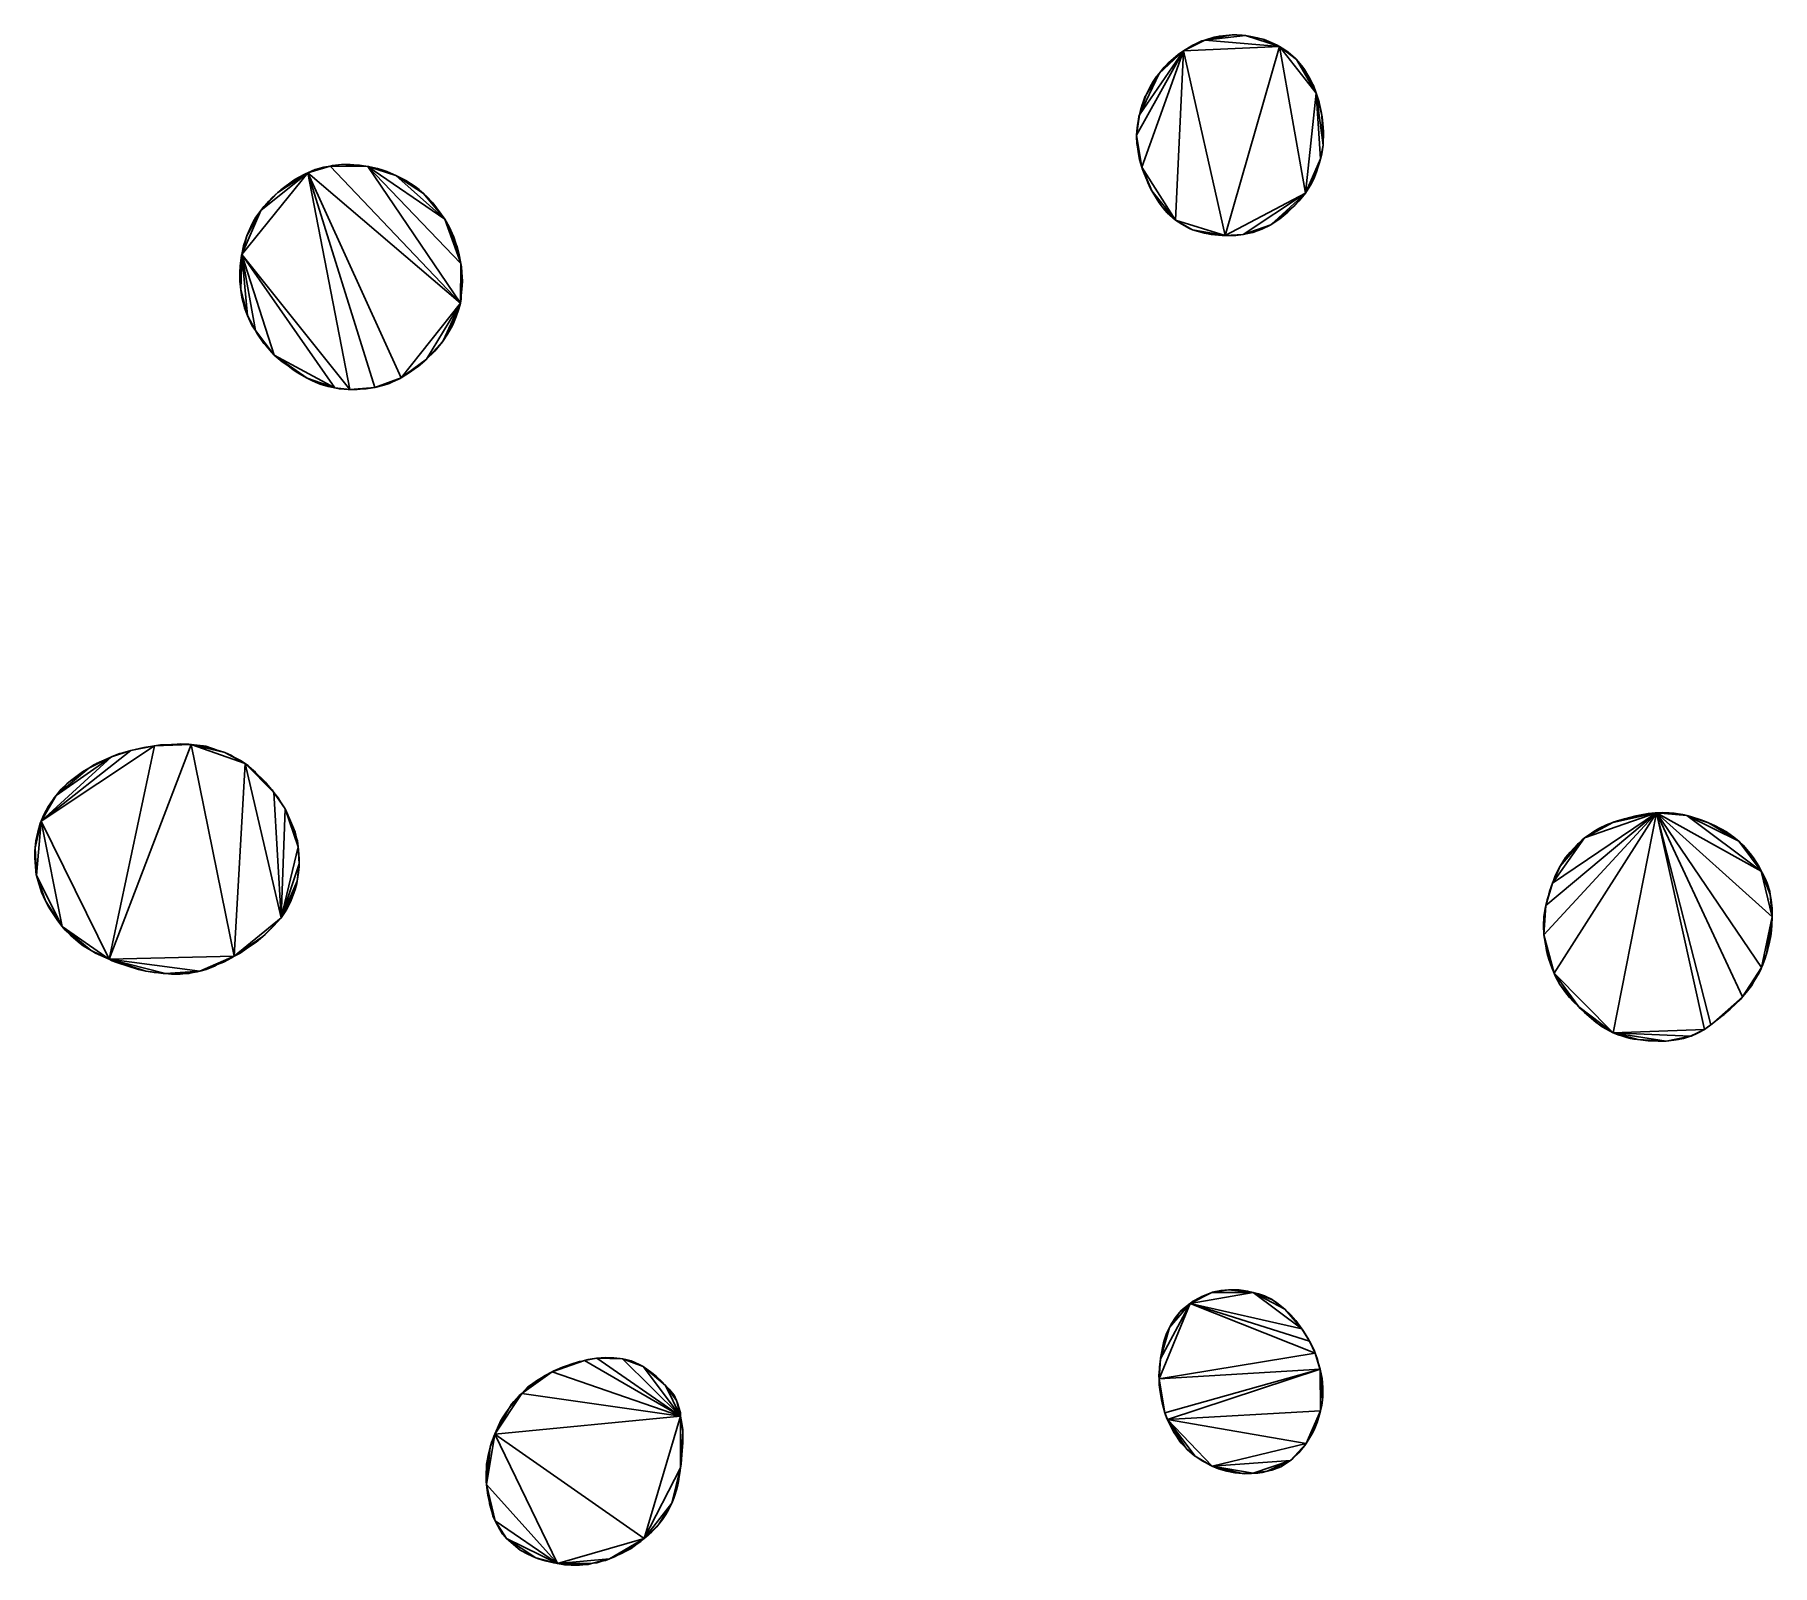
# Model space of a CAD drawing. Extents: x -75 to 84, y -69 to 71.
import ezdxf

# ---------------------------------------------------------------- set-up
doc = ezdxf.new("R2010")
doc.units = 0

msp = doc.modelspace()

# ---------------------------------------------------------------- linework, layer by layer
for points in [[(31.83, 70.19, 138), (30.74, 69.72, 138), (29.87, 69.21, 138)], [(38.64, 69.6, 138), (31.83, 70.19, 138), (29.87, 69.21, 138)], [(30.74, 69.72, 138), (29.93, 69.25, 138), (29.87, 69.21, 138)], [(31.83, 70.19, 138), (31.01, 69.86, 138), (30.74, 69.72, 138)], [(31.83, 70.19, 138), (31.55, 70.11, 138), (31.01, 69.86, 138)], [(34.33, 70.66, 138), (32.68, 70.45, 138), (31.83, 70.19, 138)], [(35.53, 70.61, 138), (34.33, 70.66, 138), (31.83, 70.19, 138)], [(38.64, 69.6, 138), (35.53, 70.61, 138), (31.83, 70.19, 138)], [(34.33, 70.66, 138), (33.16, 70.55, 138), (32.68, 70.45, 138)], [(34.74, 70.67, 138), (34.54, 70.68, 138), (34.33, 70.66, 138)], [(35.53, 70.61, 138), (34.74, 70.67, 138), (34.33, 70.66, 138)], [(35.53, 70.61, 138), (35.23, 70.64, 138), (34.74, 70.67, 138)], [(36.31, 70.47, 138), (35.85, 70.56, 138), (35.53, 70.61, 138)], [(37.1, 70.28, 138), (36.31, 70.47, 138), (35.53, 70.61, 138)], [(38.64, 69.6, 138), (37.1, 70.28, 138), (35.53, 70.61, 138)], [(37.1, 70.28, 138), (36.6, 70.41, 138), (36.31, 70.47, 138)], [(37.87, 69.97, 138), (37.25, 70.23, 138), (37.1, 70.28, 138)], [(38.64, 69.6, 138), (37.87, 69.97, 138), (37.1, 70.28, 138)], [(38.64, 69.6, 138), (38.43, 69.72, 138), (37.87, 69.97, 138)], [(29.87, 69.21, 138), (25.86, 63.37, 138), (25.61, 61.54, 138)], [(29.87, 69.21, 138), (25.61, 61.54, 138), (26.09, 58.62, 138)], [(29.87, 69.21, 138), (27.68, 67.16, 138), (25.86, 63.37, 138)], [(29.87, 69.21, 138), (26.09, 58.62, 138), (29.17, 53.8, 138)], [(29.87, 69.21, 138), (29.41, 68.87, 138), (27.68, 67.16, 138)], [(29.41, 68.87, 138), (28.53, 68.11, 138), (27.68, 67.16, 138)], [(28.53, 68.11, 138), (28.13, 67.71, 138), (27.68, 67.16, 138)], [(29.41, 68.87, 138), (28.94, 68.47, 138), (28.53, 68.11, 138)], [(29.17, 53.8, 138), (33.68, 52.38, 138), (29.87, 69.21, 138)], [(29.87, 69.21, 138), (29.49, 68.94, 138), (29.41, 68.87, 138)], [(33.68, 52.38, 138), (38.64, 69.6, 138), (29.87, 69.21, 138)], [(33.68, 52.38, 138), (40.99, 56.26, 138), (38.64, 69.6, 138)], [(39.41, 69.08, 138), (39.12, 69.29, 138), (38.64, 69.6, 138)], [(40.17, 68.42, 138), (39.41, 69.08, 138), (38.64, 69.6, 138)], [(41.98, 65.35, 138), (40.17, 68.42, 138), (38.64, 69.6, 138)], [(40.99, 56.26, 138), (41.98, 65.35, 138), (38.64, 69.6, 138)], [(40.17, 68.42, 138), (40.08, 68.5, 138), (39.41, 69.08, 138)], [(40.91, 67.52, 138), (40.76, 67.72, 138), (40.17, 68.42, 138)], [(41.98, 65.35, 138), (40.91, 67.52, 138), (40.17, 68.42, 138)], [(27.68, 67.16, 138), (26.44, 65.15, 138), (25.86, 63.37, 138)], [(27.68, 67.16, 138), (27.43, 66.88, 138), (26.44, 65.15, 138)], [(27.43, 66.88, 138), (27.13, 66.43, 138), (26.44, 65.15, 138)], [(27.43, 66.88, 138), (27.41, 66.85, 138), (27.13, 66.43, 138)], [(27.68, 67.16, 138), (27.48, 66.94, 138), (27.43, 66.88, 138)], [(41.61, 66.26, 138), (41.31, 66.85, 138), (40.91, 67.52, 138)], [(41.98, 65.35, 138), (41.61, 66.26, 138), (40.91, 67.52, 138)], [(26.44, 65.15, 138), (26.13, 64.29, 138), (25.86, 63.37, 138)], [(26.44, 65.15, 138), (26.15, 64.36, 138), (26.13, 64.29, 138)], [(26.44, 65.15, 138), (26.4, 65.07, 138), (26.15, 64.36, 138)], [(27.13, 66.43, 138), (26.81, 65.87, 138), (26.44, 65.15, 138)], [(40.99, 56.26, 138), (42.37, 59.37, 138), (41.98, 65.35, 138)], [(41.98, 65.35, 138), (41.67, 66.15, 138), (41.61, 66.26, 138)], [(41.98, 65.35, 138), (41.72, 66.04, 138), (41.67, 66.15, 138)], [(42.25, 64.52, 138), (42.24, 64.54, 138), (41.98, 65.35, 138)], [(42.5, 63.36, 138), (42.25, 64.52, 138), (41.98, 65.35, 138)], [(42.6, 60.63, 138), (42.5, 63.36, 138), (41.98, 65.35, 138)], [(42.37, 59.37, 138), (42.6, 60.63, 138), (41.98, 65.35, 138)], [(25.86, 63.37, 138), (25.72, 62.61, 138), (25.61, 61.54, 138)], [(25.86, 63.37, 138), (25.78, 62.99, 138), (25.72, 62.61, 138)], [(25.86, 63.37, 138), (25.82, 63.22, 138), (25.78, 62.99, 138)], [(26.13, 64.29, 138), (25.97, 63.79, 138), (25.86, 63.37, 138)], [(42.5, 63.36, 138), (42.43, 63.69, 138), (42.25, 64.52, 138)], [(42.59, 62.57, 138), (42.52, 63.21, 138), (42.5, 63.36, 138)], [(42.6, 60.63, 138), (42.59, 62.57, 138), (42.5, 63.36, 138)], [(25.72, 62.61, 138), (25.65, 62.21, 138), (25.61, 61.54, 138)], [(42.6, 60.63, 138), (42.63, 61.86, 138), (42.59, 62.57, 138)], [(25.61, 61.54, 138), (25.6, 61.42, 138), (25.63, 60.76, 138)], [(25.61, 61.54, 138), (25.63, 60.76, 138), (26.09, 58.62, 138)], [(25.63, 60.76, 138), (25.65, 60.63, 138), (25.68, 60.46, 138)], [(25.63, 60.76, 138), (25.68, 60.46, 138), (26.09, 58.62, 138)], [(25.68, 60.46, 138), (25.77, 59.84, 138), (26.09, 58.62, 138)], [(42.37, 59.37, 138), (42.48, 59.84, 138), (42.6, 60.63, 138)], [(42.37, 59.37, 138), (42.6, 60.63, 138), (42.6, 60.63, 138)], [(42.6, 60.63, 138), (42.6, 60.63, 138), (42.6, 60.63, 138)], [(42.6, 60.63, 138), (42.6, 60.63, 138), (42.6, 60.63, 138)], [(-47.89, 58.71, 138), (-49.25, 58.39, 138), (-49.92, 58.09, 138)], [(-36.01, 46.24, 138), (-47.89, 58.71, 138), (-49.92, 58.09, 138)], [(-47.89, 58.71, 138), (-49, 58.47, 138), (-49.25, 58.39, 138)], [(-47.89, 58.71, 138), (-48.45, 58.63, 138), (-49, 58.47, 138)], [(-46.84, 58.86, 138), (-47.65, 58.77, 138), (-47.89, 58.71, 138)], [(-44.44, 58.69, 138), (-46.84, 58.86, 138), (-47.89, 58.71, 138)], [(-36.01, 46.24, 138), (-44.44, 58.69, 138), (-47.89, 58.71, 138)], [(-46.84, 58.86, 138), (-47.06, 58.84, 138), (-47.65, 58.77, 138)], [(-46.05, 58.85, 138), (-46.23, 58.86, 138), (-46.84, 58.86, 138)], [(-44.44, 58.69, 138), (-46.05, 58.85, 138), (-46.84, 58.86, 138)], [(-44.44, 58.69, 138), (-45.73, 58.83, 138), (-46.05, 58.85, 138)], [(-44.44, 58.69, 138), (-45.21, 58.8, 138), (-45.73, 58.83, 138)], [(-41.88, 57.85, 138), (-44.38, 58.68, 138), (-44.44, 58.69, 138)], [(-37.42, 53.88, 138), (-41.88, 57.85, 138), (-44.44, 58.69, 138)], [(-35.97, 49.83, 138), (-37.42, 53.88, 138), (-44.44, 58.69, 138)], [(-36.01, 46.24, 138), (-35.97, 49.83, 138), (-44.44, 58.69, 138)], [(-43.18, 58.36, 138), (-43.55, 58.49, 138), (-44.38, 58.68, 138)], [(-41.88, 57.85, 138), (-43.18, 58.36, 138), (-44.38, 58.68, 138)], [(25.77, 59.84, 138), (25.87, 59.31, 138), (26.09, 58.62, 138)], [(26.09, 58.62, 138), (26.13, 58.47, 138), (26.18, 58.34, 138)], [(26.09, 58.62, 138), (26.18, 58.34, 138), (26.54, 57.45, 138)], [(26.09, 58.62, 138), (26.54, 57.45, 138), (27.01, 56.47, 138)], [(26.09, 58.62, 138), (27.01, 56.47, 138), (29.17, 53.8, 138)], [(40.99, 56.26, 138), (41.82, 57.72, 138), (42.37, 59.37, 138)], [(41.82, 57.72, 138), (42.1, 58.49, 138), (42.37, 59.37, 138)], [(42.1, 58.49, 138), (42.29, 59.05, 138), (42.37, 59.37, 138)], [(-49.92, 58.09, 138), (-54.2, 54.66, 138), (-55.93, 50.66, 138)], [(-46.07, 38.38, 138), (-49.92, 58.09, 138), (-55.93, 50.66, 138)], [(-49.92, 58.09, 138), (-52.66, 56.31, 138), (-54.2, 54.66, 138)], [(-49.92, 58.09, 138), (-51.18, 57.44, 138), (-52.66, 56.31, 138)], [(-51.18, 57.44, 138), (-52.38, 56.54, 138), (-52.66, 56.31, 138)], [(-49.92, 58.09, 138), (-50.83, 57.66, 138), (-51.18, 57.44, 138)], [(-49.92, 58.09, 138), (-50.12, 58.01, 138), (-50.83, 57.66, 138)], [(-41.42, 39.42, 138), (-36.01, 46.24, 138), (-49.92, 58.09, 138)], [(-43.82, 38.56, 138), (-41.42, 39.42, 138), (-49.92, 58.09, 138)], [(-46.07, 38.38, 138), (-43.82, 38.56, 138), (-49.92, 58.09, 138)], [(-41.88, 57.85, 138), (-42.72, 58.21, 138), (-43.18, 58.36, 138)], [(-41.88, 57.85, 138), (-41.88, 57.85, 138), (-42.72, 58.21, 138)], [(-40.14, 56.85, 138), (-40.99, 57.4, 138), (-41.88, 57.85, 138)], [(-39.36, 56.22, 138), (-40.14, 56.85, 138), (-41.88, 57.85, 138)], [(-37.42, 53.88, 138), (-39.36, 56.22, 138), (-41.88, 57.85, 138)], [(26.18, 58.34, 138), (26.29, 58.04, 138), (26.54, 57.45, 138)], [(26.54, 57.45, 138), (26.64, 57.21, 138), (26.86, 56.72, 138)], [(26.54, 57.45, 138), (26.86, 56.72, 138), (27.01, 56.47, 138)], [(40.99, 56.26, 138), (41.47, 56.99, 138), (41.82, 57.72, 138)], [(41.47, 56.99, 138), (41.72, 57.5, 138), (41.82, 57.72, 138)], [(41.82, 57.72, 138), (42.04, 58.27, 138), (42.1, 58.49, 138)], [(-52.66, 56.31, 138), (-53.46, 55.53, 138), (-54.2, 54.66, 138)], [(-53.46, 55.53, 138), (-53.91, 55.02, 138), (-54.2, 54.66, 138)], [(-52.66, 56.31, 138), (-53.15, 55.84, 138), (-53.46, 55.53, 138)], [(-39.36, 56.22, 138), (-39.76, 56.57, 138), (-40.14, 56.85, 138)], [(-38.52, 55.36, 138), (-39.11, 55.99, 138), (-39.36, 56.22, 138)], [(-37.42, 53.88, 138), (-38.52, 55.36, 138), (-39.36, 56.22, 138)], [(26.86, 56.72, 138), (26.93, 56.59, 138), (27.01, 56.47, 138)], [(27.01, 56.47, 138), (27.32, 55.91, 138), (27.52, 55.6, 138)], [(27.01, 56.47, 138), (27.52, 55.6, 138), (27.84, 55.12, 138)], [(27.01, 56.47, 138), (27.84, 55.12, 138), (29.17, 53.8, 138)], [(27.52, 55.6, 138), (27.67, 55.37, 138), (27.84, 55.12, 138)], [(33.68, 52.38, 138), (35.31, 52.49, 138), (40.99, 56.26, 138)], [(35.31, 52.49, 138), (37.85, 53.37, 138), (40.99, 56.26, 138)], [(37.85, 53.37, 138), (39.87, 54.99, 138), (40.99, 56.26, 138)], [(39.87, 54.99, 138), (40.4, 55.53, 138), (40.99, 56.26, 138)], [(39.87, 54.99, 138), (40.02, 55.12, 138), (40.4, 55.53, 138)], [(40.4, 55.53, 138), (40.73, 55.91, 138), (40.99, 56.26, 138)], [(40.99, 56.26, 138), (41.29, 56.7, 138), (41.47, 56.99, 138)], [(-54.2, 54.66, 138), (-55.47, 52.37, 138), (-55.93, 50.66, 138)], [(-54.2, 54.66, 138), (-54.77, 53.86, 138), (-55.47, 52.37, 138)], [(-54.77, 53.86, 138), (-54.98, 53.46, 138), (-55.47, 52.37, 138)], [(-54.2, 54.66, 138), (-54.65, 54.05, 138), (-54.77, 53.86, 138)], [(-37.42, 53.88, 138), (-38.51, 55.34, 138), (-38.52, 55.36, 138)], [(-36.61, 52.24, 138), (-37.04, 53.19, 138), (-37.42, 53.88, 138)], [(-36.38, 51.57, 138), (-36.61, 52.24, 138), (-37.42, 53.88, 138)], [(-36.13, 50.64, 138), (-36.38, 51.57, 138), (-37.42, 53.88, 138)], [(-35.97, 49.83, 138), (-36.13, 50.64, 138), (-37.42, 53.88, 138)], [(27.84, 55.12, 138), (28.19, 54.71, 138), (28.41, 54.46, 138)], [(27.84, 55.12, 138), (28.41, 54.46, 138), (29.17, 53.8, 138)], [(28.41, 54.46, 138), (28.55, 54.33, 138), (29.17, 53.8, 138)], [(37.85, 53.37, 138), (38.66, 53.92, 138), (39.87, 54.99, 138)], [(37.85, 53.37, 138), (38.54, 53.84, 138), (38.66, 53.92, 138)], [(38.66, 53.92, 138), (39.4, 54.53, 138), (39.87, 54.99, 138)], [(-55.47, 52.37, 138), (-55.59, 51.98, 138), (-55.93, 50.66, 138)], [(-55.47, 52.37, 138), (-55.51, 52.25, 138), (-55.59, 51.98, 138)], [(29.17, 53.8, 138), (29.72, 53.43, 138), (29.94, 53.3, 138)], [(29.17, 53.8, 138), (29.94, 53.3, 138), (30.71, 52.92, 138)], [(29.17, 53.8, 138), (30.71, 52.92, 138), (33.68, 52.38, 138)], [(29.94, 53.3, 138), (30.42, 53.04, 138), (30.71, 52.92, 138)], [(30.71, 52.92, 138), (31.79, 52.59, 138), (32.27, 52.5, 138)], [(30.71, 52.92, 138), (32.27, 52.5, 138), (33.68, 52.38, 138)], [(32.27, 52.5, 138), (32.41, 52.49, 138), (33.68, 52.38, 138)], [(32.41, 52.49, 138), (33.42, 52.38, 138), (33.68, 52.38, 138)], [(33.68, 52.38, 138), (33.85, 52.38, 138), (35.31, 52.49, 138)], [(33.85, 52.38, 138), (34.07, 52.39, 138), (35.31, 52.49, 138)], [(34.07, 52.39, 138), (34.64, 52.39, 138), (35.31, 52.49, 138)], [(35.31, 52.49, 138), (36.29, 52.7, 138), (37.85, 53.37, 138)], [(35.31, 52.49, 138), (35.43, 52.5, 138), (36.29, 52.7, 138)], [(35.43, 52.5, 138), (36.21, 52.68, 138), (36.29, 52.7, 138)], [(36.29, 52.7, 138), (36.36, 52.72, 138), (37.85, 53.37, 138)], [(36.29, 52.7, 138), (36.32, 52.7, 138), (36.36, 52.72, 138)], [(36.36, 52.72, 138), (37.03, 52.97, 138), (37.85, 53.37, 138)], [(-55.59, 51.98, 138), (-55.77, 51.44, 138), (-55.93, 50.66, 138)], [(-36.13, 50.64, 138), (-36.31, 51.39, 138), (-36.38, 51.57, 138)], [(-56.07, 49.62, 138), (-56.12, 49.03, 138), (-56.12, 48.57, 138)], [(-56.07, 49.62, 138), (-56.12, 48.57, 138), (-56.03, 47.44, 138)], [(-55.93, 50.66, 138), (-55.95, 50.57, 138), (-56.07, 49.62, 138)], [(-55.93, 50.66, 138), (-56.07, 49.62, 138), (-56.03, 47.44, 138)], [(-55.95, 50.57, 138), (-56.06, 49.83, 138), (-56.07, 49.62, 138)], [(-55.93, 50.66, 138), (-56.03, 47.44, 138), (-55.41, 45.1, 138)], [(-55.93, 50.66, 138), (-55.94, 50.64, 138), (-55.95, 50.57, 138)], [(-55.93, 50.66, 138), (-55.41, 45.1, 138), (-54.69, 43.73, 138)], [(-55.93, 50.66, 138), (-54.69, 43.73, 138), (-52.97, 41.5, 138)], [(-47.44, 38.53, 138), (-46.07, 38.38, 138), (-55.93, 50.66, 138)], [(-47.44, 38.53, 138), (-55.93, 50.66, 138), (-52.97, 41.5, 138)], [(-35.97, 49.83, 138), (-36.03, 50.15, 138), (-36.13, 50.64, 138)], [(-36.01, 46.24, 138), (-35.82, 48.23, 138), (-35.97, 49.83, 138)], [(-35.87, 49.03, 138), (-35.91, 49.53, 138), (-35.97, 49.83, 138)], [(-35.82, 48.23, 138), (-35.87, 49.03, 138), (-35.97, 49.83, 138)], [(-56.12, 48.57, 138), (-56.12, 48.23, 138), (-56.03, 47.44, 138)], [(-36.01, 46.24, 138), (-35.94, 46.92, 138), (-35.82, 48.23, 138)], [(-35.94, 46.92, 138), (-35.84, 47.8, 138), (-35.82, 48.23, 138)], [(-35.82, 48.23, 138), (-35.82, 48.24, 138), (-35.87, 49.03, 138)], [(-56.03, 47.44, 138), (-56.03, 47.42, 138), (-55.94, 46.79, 138)], [(-56.03, 47.44, 138), (-55.94, 46.79, 138), (-55.81, 46.32, 138)], [(-56.03, 47.44, 138), (-55.81, 46.32, 138), (-55.41, 45.1, 138)], [(-55.81, 46.32, 138), (-55.68, 45.81, 138), (-55.41, 45.1, 138)], [(-41.42, 39.42, 138), (-39.1, 41.12, 138), (-36.01, 46.24, 138)], [(-39.1, 41.12, 138), (-37.58, 42.79, 138), (-36.01, 46.24, 138)], [(-37.58, 42.79, 138), (-36.84, 43.99, 138), (-36.01, 46.24, 138)], [(-36.84, 43.99, 138), (-36.65, 44.41, 138), (-36.01, 46.24, 138)], [(-36.65, 44.41, 138), (-36.39, 45.01, 138), (-36.01, 46.24, 138)], [(-36.39, 45.01, 138), (-36.15, 45.71, 138), (-36.01, 46.24, 138)], [(-36.01, 46.24, 138), (-35.94, 46.62, 138), (-35.94, 46.92, 138)], [(-55.41, 45.1, 138), (-55.38, 45.01, 138), (-55.3, 44.84, 138)], [(-55.41, 45.1, 138), (-55.3, 44.84, 138), (-54.69, 43.73, 138)], [(-55.3, 44.84, 138), (-54.97, 44.15, 138), (-54.69, 43.73, 138)], [(-36.84, 43.99, 138), (-36.74, 44.19, 138), (-36.65, 44.41, 138)], [(-54.69, 43.73, 138), (-54.5, 43.4, 138), (-53.92, 42.57, 138)], [(-54.69, 43.73, 138), (-53.92, 42.57, 138), (-53.71, 42.34, 138)], [(-54.69, 43.73, 138), (-53.71, 42.34, 138), (-52.97, 41.5, 138)], [(-39.1, 41.12, 138), (-38.33, 41.87, 138), (-37.58, 42.79, 138)], [(-38.33, 41.87, 138), (-37.65, 42.7, 138), (-37.58, 42.79, 138)], [(-37.58, 42.79, 138), (-37.18, 43.4, 138), (-36.84, 43.99, 138)], [(-53.71, 42.34, 138), (-53.2, 41.73, 138), (-52.97, 41.5, 138)], [(-52.97, 41.5, 138), (-52.65, 41.23, 138), (-52.24, 40.89, 138)], [(-52.97, 41.5, 138), (-52.24, 40.89, 138), (-51.71, 40.51, 138)], [(-52.97, 41.5, 138), (-51.71, 40.51, 138), (-50.88, 39.92, 138)], [(-52.97, 41.5, 138), (-50.88, 39.92, 138), (-49.97, 39.39, 138)], [(-52.97, 41.5, 138), (-49.97, 39.39, 138), (-47.44, 38.53, 138)], [(-39.1, 41.12, 138), (-38.41, 41.79, 138), (-38.33, 41.87, 138)], [(-51.71, 40.51, 138), (-51.26, 40.17, 138), (-50.88, 39.92, 138)], [(-50.88, 39.92, 138), (-50.4, 39.63, 138), (-49.97, 39.39, 138)], [(-41.42, 39.42, 138), (-40.23, 40.23, 138), (-39.1, 41.12, 138)], [(-41.42, 39.42, 138), (-40.64, 39.91, 138), (-40.23, 40.23, 138)], [(-40.23, 40.23, 138), (-39.86, 40.46, 138), (-39.1, 41.12, 138)], [(-39.86, 40.46, 138), (-39.25, 40.98, 138), (-39.1, 41.12, 138)], [(-49.97, 39.39, 138), (-49.55, 39.18, 138), (-48.95, 38.91, 138)], [(-49.97, 39.39, 138), (-48.95, 38.91, 138), (-47.44, 38.53, 138)], [(-48.95, 38.91, 138), (-48.71, 38.82, 138), (-47.44, 38.53, 138)], [(-48.71, 38.82, 138), (-48.06, 38.65, 138), (-47.44, 38.53, 138)], [(-47.44, 38.53, 138), (-47.06, 38.44, 138), (-46.07, 38.38, 138)], [(-47.06, 38.44, 138), (-46.59, 38.39, 138), (-46.07, 38.38, 138)], [(-46.59, 38.39, 138), (-46.24, 38.37, 138), (-46.07, 38.38, 138)], [(-46.07, 38.38, 138), (-45.42, 38.37, 138), (-43.82, 38.56, 138)], [(-45.42, 38.37, 138), (-44.93, 38.42, 138), (-43.82, 38.56, 138)], [(-44.93, 38.42, 138), (-44.61, 38.44, 138), (-43.82, 38.56, 138)], [(-43.82, 38.56, 138), (-43, 38.75, 138), (-41.42, 39.42, 138)], [(-43.82, 38.56, 138), (-43.81, 38.56, 138), (-43, 38.75, 138)], [(-43.81, 38.56, 138), (-43.72, 38.58, 138), (-43, 38.75, 138)], [(-43, 38.75, 138), (-42.21, 39.05, 138), (-41.42, 39.42, 138)], [(-43, 38.75, 138), (-42.51, 38.92, 138), (-42.21, 39.05, 138)], [(-42.21, 39.05, 138), (-41.5, 39.38, 138), (-41.42, 39.42, 138)], [(-63.88, 5.91, 138), (-66.03, 5.47, 138), (-74.21, -0.95, 138)], [(-63.88, 5.91, 138), (-74.21, -0.95, 138), (-68.03, -13.53, 138)], [(-66.03, 5.47, 138), (-67.8, 4.9, 138), (-74.21, -0.95, 138)], [(-67.8, 4.9, 138), (-72.84, 1.4, 138), (-74.21, -0.95, 138)], [(-67.8, 4.9, 138), (-69.86, 3.88, 138), (-72.84, 1.4, 138)], [(-67.8, 4.9, 138), (-68.2, 4.74, 138), (-69.86, 3.88, 138)], [(-60.54, 6.02, 138), (-63.88, 5.91, 138), (-68.03, -13.53, 138)], [(-60.54, 6.02, 138), (-68.03, -13.53, 138), (-56.64, -13.24, 138)], [(-66.03, 5.47, 138), (-66.77, 5.26, 138), (-67.8, 4.9, 138)], [(-66.77, 5.26, 138), (-67.04, 5.2, 138), (-67.8, 4.9, 138)], [(-67.04, 5.2, 138), (-67.3, 5.12, 138), (-67.8, 4.9, 138)], [(-66.03, 5.47, 138), (-66.23, 5.43, 138), (-66.77, 5.26, 138)], [(-63.88, 5.91, 138), (-64.44, 5.82, 138), (-66.03, 5.47, 138)], [(-64.44, 5.82, 138), (-64.67, 5.79, 138), (-66.03, 5.47, 138)], [(-64.67, 5.79, 138), (-64.87, 5.75, 138), (-66.03, 5.47, 138)], [(-62.1, 6.04, 138), (-63.11, 6.01, 138), (-63.88, 5.91, 138)], [(-60.54, 6.02, 138), (-62.1, 6.04, 138), (-63.88, 5.91, 138)], [(-63.11, 6.01, 138), (-63.34, 5.99, 138), (-63.88, 5.91, 138)], [(-62.1, 6.04, 138), (-62.33, 6.04, 138), (-63.11, 6.01, 138)], [(-61.32, 6.07, 138), (-61.55, 6.08, 138), (-62.1, 6.04, 138)], [(-60.54, 6.02, 138), (-61.32, 6.07, 138), (-62.1, 6.04, 138)], [(-60.54, 6.02, 138), (-60.77, 6.05, 138), (-61.32, 6.07, 138)], [(-59.21, 5.87, 138), (-59.44, 5.92, 138), (-60.54, 6.02, 138)], [(-58.7, 5.7, 138), (-59.21, 5.87, 138), (-60.54, 6.02, 138)], [(-58.2, 5.53, 138), (-58.7, 5.7, 138), (-60.54, 6.02, 138)], [(-57.49, 5.3, 138), (-58.2, 5.53, 138), (-60.54, 6.02, 138)], [(-55.63, 4.31, 138), (-57.49, 5.3, 138), (-60.54, 6.02, 138)], [(-55.63, 4.31, 138), (-60.54, 6.02, 138), (-56.64, -13.24, 138)], [(-58.2, 5.53, 138), (-58.43, 5.61, 138), (-58.7, 5.7, 138)], [(-57.49, 5.3, 138), (-57.65, 5.37, 138), (-58.2, 5.53, 138)], [(-56.61, 4.86, 138), (-56.94, 5.07, 138), (-57.49, 5.3, 138)], [(-55.63, 4.31, 138), (-56.61, 4.86, 138), (-57.49, 5.3, 138)], [(-55.63, 4.31, 138), (-56.06, 4.58, 138), (-56.61, 4.86, 138)], [(-69.86, 3.88, 138), (-71.7, 2.61, 138), (-72.84, 1.4, 138)], [(-69.86, 3.88, 138), (-70.92, 3.18, 138), (-71.7, 2.61, 138)], [(-70.92, 3.18, 138), (-71.55, 2.73, 138), (-71.7, 2.61, 138)], [(-69.86, 3.88, 138), (-70.45, 3.54, 138), (-70.92, 3.18, 138)], [(-68.2, 4.74, 138), (-69.26, 4.25, 138), (-69.86, 3.88, 138)], [(-69.26, 4.25, 138), (-69.36, 4.2, 138), (-69.86, 3.88, 138)], [(-68.2, 4.74, 138), (-69.17, 4.3, 138), (-69.26, 4.25, 138)], [(-55.63, 4.31, 138), (-56.64, -13.24, 138), (-52.34, -9.76, 138)], [(-54.67, 3.5, 138), (-55.35, 4.11, 138), (-55.63, 4.31, 138)], [(-54.67, 3.49, 138), (-54.67, 3.5, 138), (-55.63, 4.31, 138)], [(-53.77, 2.59, 138), (-54.67, 3.49, 138), (-55.63, 4.31, 138)], [(-53.69, 2.49, 138), (-53.77, 2.59, 138), (-55.63, 4.31, 138)], [(-53.01, 1.67, 138), (-53.69, 2.49, 138), (-55.63, 4.31, 138)], [(-53.01, 1.67, 138), (-55.63, 4.31, 138), (-52.34, -9.76, 138)], [(-53.77, 2.59, 138), (-53.89, 2.72, 138), (-54.67, 3.49, 138)], [(-71.7, 2.61, 138), (-72.4, 1.95, 138), (-72.84, 1.4, 138)], [(-71.7, 2.61, 138), (-71.88, 2.44, 138), (-72.4, 1.95, 138)], [(-53.01, 1.67, 138), (-53.17, 1.9, 138), (-53.69, 2.49, 138)], [(-52.39, 0.8, 138), (-52.63, 1.16, 138), (-53.01, 1.67, 138)], [(-51.99, 0.16, 138), (-52.39, 0.8, 138), (-53.01, 1.67, 138)], [(-51.99, 0.16, 138), (-53.01, 1.67, 138), (-52.34, -9.76, 138)], [(-72.84, 1.4, 138), (-73.55, 0.42, 138), (-74.21, -0.95, 138)], [(-73.55, 0.42, 138), (-73.97, -0.39, 138), (-74.21, -0.95, 138)], [(-72.84, 1.4, 138), (-73.19, 0.93, 138), (-73.55, 0.42, 138)], [(-72.84, 1.4, 138), (-73.04, 1.17, 138), (-73.19, 0.93, 138)], [(-51.99, 0.16, 138), (-52.33, 0.71, 138), (-52.39, 0.8, 138)], [(-52.34, -9.76, 138), (-50.8, -3.28, 138), (-51.99, 0.16, 138)], [(-51.64, -0.62, 138), (-51.73, -0.39, 138), (-51.99, 0.16, 138)], [(-51.31, -1.39, 138), (-51.64, -0.62, 138), (-51.99, 0.16, 138)], [(-50.8, -3.28, 138), (-51.31, -1.39, 138), (-51.99, 0.16, 138)], [(-74.21, -0.95, 138), (-74.53, -1.95, 138), (-74.76, -3.38, 138)], [(-74.21, -0.95, 138), (-74.76, -3.38, 138), (-74.65, -5.9, 138)], [(-74.21, -0.95, 138), (-74.65, -5.9, 138), (-72.3, -10.54, 138)], [(-74.21, -0.95, 138), (-74.29, -1.16, 138), (-74.53, -1.95, 138)], [(-74.21, -0.95, 138), (-72.3, -10.54, 138), (-68.03, -13.53, 138)], [(-51.31, -1.39, 138), (-51.39, -1.17, 138), (-51.64, -0.62, 138)], [(-50.93, -2.49, 138), (-51.06, -1.94, 138), (-51.31, -1.39, 138)], [(-50.8, -3.28, 138), (-50.93, -2.49, 138), (-51.31, -1.39, 138)], [(72.99, -0.19, 138), (62.9, -8.64, 138), (62.73, -11.3, 138)], [(72.99, -0.19, 138), (62.73, -11.3, 138), (63.66, -14.79, 138)], [(72.99, -0.19, 138), (63.5, -6.59, 138), (62.9, -8.64, 138)], [(72.99, -0.19, 138), (66.43, -2.48, 138), (63.5, -6.59, 138)], [(72.99, -0.19, 138), (63.66, -14.79, 138), (69.05, -20.22, 138)], [(72.99, -0.19, 138), (69.01, -1.07, 138), (66.43, -2.48, 138)], [(69.01, -1.07, 138), (67.44, -1.8, 138), (66.43, -2.48, 138)], [(69.01, -1.07, 138), (68.44, -1.3, 138), (67.44, -1.8, 138)], [(68.44, -1.3, 138), (67.72, -1.63, 138), (67.44, -1.8, 138)], [(69.01, -1.07, 138), (68.51, -1.27, 138), (68.44, -1.3, 138)], [(72.99, -0.19, 138), (71.13, -0.48, 138), (69.01, -1.07, 138)], [(71.13, -0.48, 138), (69.65, -0.86, 138), (69.01, -1.07, 138)], [(69.65, -0.86, 138), (69.05, -1.05, 138), (69.01, -1.07, 138)], [(77.37, -19.92, 138), (72.99, -0.19, 138), (69.05, -20.22, 138)], [(71.13, -0.48, 138), (70.06, -0.74, 138), (69.65, -0.86, 138)], [(72.99, -0.19, 138), (72.22, -0.26, 138), (71.13, -0.48, 138)], [(72.22, -0.26, 138), (71.6, -0.38, 138), (71.13, -0.48, 138)], [(72.99, -0.19, 138), (72.86, -0.2, 138), (72.22, -0.26, 138)], [(73.92, -0.18, 138), (73.51, -0.17, 138), (72.99, -0.19, 138)], [(74.57, -0.22, 138), (73.92, -0.18, 138), (72.99, -0.19, 138)], [(75.76, -0.43, 138), (74.57, -0.22, 138), (72.99, -0.19, 138)], [(82.54, -5.51, 138), (75.76, -0.43, 138), (72.99, -0.19, 138)], [(83.54, -9.67, 138), (82.54, -5.51, 138), (72.99, -0.19, 138)], [(82.56, -14.28, 138), (83.54, -9.67, 138), (72.99, -0.19, 138)], [(80.81, -16.96, 138), (82.56, -14.28, 138), (72.99, -0.19, 138)], [(77.94, -19.5, 138), (80.81, -16.96, 138), (72.99, -0.19, 138)], [(77.37, -19.92, 138), (77.94, -19.5, 138), (72.99, -0.19, 138)], [(74.57, -0.22, 138), (74.15, -0.19, 138), (73.92, -0.18, 138)], [(75.36, -0.33, 138), (74.79, -0.24, 138), (74.57, -0.22, 138)], [(75.76, -0.43, 138), (75.36, -0.33, 138), (74.57, -0.22, 138)], [(75.76, -0.43, 138), (75.51, -0.36, 138), (75.36, -0.33, 138)], [(76.26, -0.59, 138), (76.08, -0.53, 138), (75.76, -0.43, 138)], [(77.73, -1.1, 138), (76.26, -0.59, 138), (75.76, -0.43, 138)], [(80.49, -2.76, 138), (77.73, -1.1, 138), (75.76, -0.43, 138)], [(82.54, -5.51, 138), (80.49, -2.76, 138), (75.76, -0.43, 138)], [(77.73, -1.1, 138), (76.94, -0.8, 138), (76.26, -0.59, 138)], [(77.73, -1.1, 138), (77.37, -0.95, 138), (76.94, -0.8, 138)], [(78.26, -1.34, 138), (78, -1.21, 138), (77.73, -1.1, 138)], [(79.36, -1.93, 138), (78.26, -1.34, 138), (77.73, -1.1, 138)], [(80.49, -2.76, 138), (79.36, -1.93, 138), (77.73, -1.1, 138)], [(79.36, -1.93, 138), (79.35, -1.92, 138), (78.26, -1.34, 138)], [(-74.53, -1.95, 138), (-74.69, -2.73, 138), (-74.76, -3.38, 138)], [(-50.8, -3.28, 138), (-50.85, -2.73, 138), (-50.93, -2.49, 138)], [(66.43, -2.48, 138), (64.2, -5.06, 138), (63.5, -6.59, 138)], [(66.43, -2.48, 138), (65.11, -3.78, 138), (64.2, -5.06, 138)], [(66.43, -2.48, 138), (65.9, -2.95, 138), (65.11, -3.78, 138)], [(65.9, -2.95, 138), (65.79, -3.05, 138), (65.11, -3.78, 138)], [(66.43, -2.48, 138), (66.19, -2.67, 138), (65.9, -2.95, 138)], [(67.44, -1.8, 138), (66.84, -2.19, 138), (66.43, -2.48, 138)], [(66.84, -2.19, 138), (66.69, -2.29, 138), (66.43, -2.48, 138)], [(67.44, -1.8, 138), (67.19, -1.95, 138), (66.84, -2.19, 138)], [(80.02, -2.4, 138), (79.37, -1.93, 138), (79.36, -1.93, 138)], [(80.49, -2.76, 138), (80.02, -2.4, 138), (79.36, -1.93, 138)], [(81.22, -3.52, 138), (80.87, -3.13, 138), (80.49, -2.76, 138)], [(81.82, -4.28, 138), (81.22, -3.52, 138), (80.49, -2.76, 138)], [(82.54, -5.51, 138), (81.82, -4.28, 138), (80.49, -2.76, 138)], [(-74.76, -3.38, 138), (-74.78, -3.65, 138), (-74.8, -4.3, 138)], [(-74.76, -3.38, 138), (-74.8, -4.3, 138), (-74.65, -5.9, 138)], [(-74.8, -4.3, 138), (-74.66, -5.86, 138), (-74.65, -5.9, 138)], [(-52.34, -9.76, 138), (-50.71, -4.84, 138), (-50.8, -3.28, 138)], [(-50.72, -4.06, 138), (-50.75, -3.52, 138), (-50.8, -3.28, 138)], [(-50.71, -4.84, 138), (-50.72, -4.06, 138), (-50.8, -3.28, 138)], [(-50.71, -4.84, 138), (-50.71, -4.3, 138), (-50.72, -4.06, 138)], [(65.11, -3.78, 138), (64.21, -5.05, 138), (64.2, -5.06, 138)], [(65.11, -3.78, 138), (64.7, -4.27, 138), (64.21, -5.05, 138)], [(81.82, -4.28, 138), (81.65, -4.05, 138), (81.22, -3.52, 138)], [(82.3, -5.05, 138), (82.1, -4.71, 138), (81.82, -4.28, 138)], [(82.54, -5.51, 138), (82.3, -5.05, 138), (81.82, -4.28, 138)], [(-74.65, -5.9, 138), (-74.43, -6.64, 138), (-74.28, -7.1, 138)], [(-74.65, -5.9, 138), (-74.28, -7.1, 138), (-73.82, -8.2, 138)], [(-74.65, -5.9, 138), (-73.82, -8.2, 138), (-72.3, -10.54, 138)], [(-52.34, -9.76, 138), (-50.89, -6.41, 138), (-50.71, -4.84, 138)], [(-50.89, -6.41, 138), (-50.7, -5.08, 138), (-50.71, -4.84, 138)], [(-50.89, -6.41, 138), (-50.75, -5.63, 138), (-50.7, -5.08, 138)], [(64.2, -5.06, 138), (63.56, -6.47, 138), (63.5, -6.59, 138)], [(64.2, -5.06, 138), (63.76, -5.94, 138), (63.56, -6.47, 138)], [(82.88, -6.16, 138), (82.72, -5.82, 138), (82.54, -5.51, 138)], [(83.06, -6.59, 138), (82.88, -6.16, 138), (82.54, -5.51, 138)], [(83.36, -7.63, 138), (83.06, -6.59, 138), (82.54, -5.51, 138)], [(83.54, -9.67, 138), (83.36, -7.63, 138), (82.54, -5.51, 138)], [(-74.28, -7.1, 138), (-74.17, -7.42, 138), (-73.82, -8.2, 138)], [(-52.34, -9.76, 138), (-51.16, -7.42, 138), (-50.89, -6.41, 138)], [(-52.34, -9.76, 138), (-51.41, -8.05, 138), (-51.16, -7.42, 138)], [(-51.41, -8.05, 138), (-51.18, -7.51, 138), (-51.16, -7.42, 138)], [(-51.16, -7.42, 138), (-50.91, -6.64, 138), (-50.89, -6.41, 138)], [(-51.16, -7.42, 138), (-51.08, -7.19, 138), (-50.91, -6.64, 138)], [(63.5, -6.59, 138), (63.11, -7.84, 138), (62.9, -8.64, 138)], [(63.11, -7.84, 138), (63.02, -8.13, 138), (62.9, -8.64, 138)], [(63.5, -6.59, 138), (63.18, -7.59, 138), (63.11, -7.84, 138)], [(63.5, -6.59, 138), (63.24, -7.36, 138), (63.18, -7.59, 138)], [(83.36, -7.63, 138), (83.3, -7.36, 138), (83.06, -6.59, 138)], [(83.52, -8.9, 138), (83.45, -8.13, 138), (83.36, -7.63, 138)], [(83.54, -9.67, 138), (83.52, -8.9, 138), (83.36, -7.63, 138)], [(-73.82, -8.2, 138), (-73.56, -8.69, 138), (-73.42, -8.95, 138)], [(-73.82, -8.2, 138), (-73.42, -8.95, 138), (-72.3, -10.54, 138)], [(-73.42, -8.95, 138), (-72.68, -10.04, 138), (-72.3, -10.54, 138)], [(-52.34, -9.76, 138), (-51.73, -8.75, 138), (-51.41, -8.05, 138)], [(-52.34, -9.76, 138), (-51.84, -8.98, 138), (-51.73, -8.75, 138)], [(-52.34, -9.76, 138), (-51.98, -9.21, 138), (-51.84, -8.98, 138)], [(-51.73, -8.75, 138), (-51.44, -8.19, 138), (-51.41, -8.05, 138)], [(62.9, -8.64, 138), (62.85, -8.9, 138), (62.73, -9.67, 138)], [(62.9, -8.64, 138), (62.73, -9.67, 138), (62.73, -11.3, 138)], [(83.54, -9.67, 138), (83.53, -9.33, 138), (83.52, -8.9, 138)], [(-72.3, -10.54, 138), (-72.03, -10.87, 138), (-71.58, -11.32, 138)], [(-72.3, -10.54, 138), (-71.58, -11.32, 138), (-70.67, -12.1, 138)], [(-72.3, -10.54, 138), (-70.67, -12.1, 138), (-69.65, -12.73, 138)], [(-72.3, -10.54, 138), (-69.65, -12.73, 138), (-68.03, -13.53, 138)], [(-56.64, -13.24, 138), (-54.01, -11.46, 138), (-52.34, -9.76, 138)], [(-54.01, -11.46, 138), (-53.24, -10.73, 138), (-52.34, -9.76, 138)], [(-54.01, -11.46, 138), (-53.8, -11.28, 138), (-53.24, -10.73, 138)], [(-53.24, -10.73, 138), (-53, -10.5, 138), (-52.34, -9.76, 138)], [(62.73, -9.67, 138), (62.68, -10.44, 138), (62.73, -11.3, 138)], [(82.56, -14.28, 138), (83.01, -13.03, 138), (83.54, -9.67, 138)], [(83.01, -13.03, 138), (83.41, -11.39, 138), (83.54, -9.67, 138)], [(83.41, -11.39, 138), (83.5, -10.46, 138), (83.54, -9.67, 138)], [(83.41, -11.39, 138), (83.44, -11.2, 138), (83.5, -10.46, 138)], [(83.5, -10.46, 138), (83.51, -10.44, 138), (83.54, -9.67, 138)], [(-71.58, -11.32, 138), (-71.49, -11.4, 138), (-70.67, -12.1, 138)], [(-70.67, -12.1, 138), (-70.49, -12.23, 138), (-70.39, -12.3, 138)], [(-70.67, -12.1, 138), (-70.39, -12.3, 138), (-69.65, -12.73, 138)], [(-56.64, -13.24, 138), (-55.31, -12.42, 138), (-54.01, -11.46, 138)], [(-56.64, -13.24, 138), (-55.86, -12.82, 138), (-55.31, -12.42, 138)], [(-55.31, -12.42, 138), (-54.63, -11.96, 138), (-54.01, -11.46, 138)], [(62.73, -11.3, 138), (62.75, -11.41, 138), (62.8, -11.69, 138)], [(62.73, -11.3, 138), (62.8, -11.69, 138), (63.03, -13.01, 138)], [(62.73, -11.3, 138), (63.03, -13.01, 138), (63.66, -14.79, 138)], [(62.8, -11.69, 138), (62.95, -12.74, 138), (63.03, -13.01, 138)], [(83.01, -13.03, 138), (83.1, -12.74, 138), (83.41, -11.39, 138)], [(83.1, -12.74, 138), (83.29, -11.97, 138), (83.41, -11.39, 138)], [(-69.65, -12.73, 138), (-69.45, -12.85, 138), (-69.26, -12.96, 138)], [(-69.65, -12.73, 138), (-69.26, -12.96, 138), (-68.03, -13.53, 138)], [(-68.03, -13.53, 138), (-59.74, -14.6, 138), (-56.64, -13.24, 138)], [(-68.03, -13.53, 138), (-67.73, -13.66, 138), (-67.32, -13.83, 138)], [(-68.03, -13.53, 138), (-67.32, -13.83, 138), (-64.67, -14.6, 138)], [(-68.03, -13.53, 138), (-64.67, -14.6, 138), (-62.88, -14.84, 138)], [(-68.03, -13.53, 138), (-62.88, -14.84, 138), (-59.74, -14.6, 138)], [(-67.32, -13.83, 138), (-65.34, -14.45, 138), (-64.67, -14.6, 138)], [(-59.74, -14.6, 138), (-56.87, -13.39, 138), (-56.64, -13.24, 138)], [(-59.74, -14.6, 138), (-58.16, -14.02, 138), (-56.87, -13.39, 138)], [(-59.74, -14.6, 138), (-58.43, -14.15, 138), (-58.16, -14.02, 138)], [(-59.74, -14.6, 138), (-59.18, -14.45, 138), (-58.43, -14.15, 138)], [(-58.16, -14.02, 138), (-57.61, -13.78, 138), (-56.87, -13.39, 138)], [(-56.64, -13.24, 138), (-56.09, -12.96, 138), (-55.86, -12.82, 138)], [(63.03, -13.01, 138), (63.17, -13.51, 138), (63.33, -13.95, 138)], [(63.03, -13.01, 138), (63.33, -13.95, 138), (63.66, -14.79, 138)], [(63.33, -13.95, 138), (63.45, -14.28, 138), (63.66, -14.79, 138)], [(82.56, -14.28, 138), (82.62, -14.15, 138), (83.01, -13.03, 138)], [(82.62, -14.15, 138), (82.87, -13.51, 138), (83.01, -13.03, 138)], [(-64.67, -14.6, 138), (-63.89, -14.74, 138), (-63.74, -14.75, 138)], [(-64.67, -14.6, 138), (-63.74, -14.75, 138), (-62.88, -14.84, 138)], [(-63.74, -14.75, 138), (-63.11, -14.84, 138), (-62.88, -14.84, 138)], [(-62.88, -14.84, 138), (-61.32, -14.86, 138), (-59.74, -14.6, 138)], [(-62.88, -14.84, 138), (-62.33, -14.88, 138), (-61.78, -14.89, 138)], [(-62.88, -14.84, 138), (-61.78, -14.89, 138), (-61.32, -14.86, 138)], [(-61.78, -14.89, 138), (-61.55, -14.88, 138), (-61.32, -14.86, 138)], [(-61.32, -14.86, 138), (-60.54, -14.77, 138), (-59.74, -14.6, 138)], [(-61.32, -14.86, 138), (-60.77, -14.82, 138), (-60.54, -14.77, 138)], [(-60.54, -14.77, 138), (-59.99, -14.69, 138), (-59.74, -14.6, 138)], [(63.66, -14.79, 138), (63.73, -14.97, 138), (63.76, -15.05, 138)], [(63.66, -14.79, 138), (63.76, -15.05, 138), (64.18, -15.83, 138)], [(63.66, -14.79, 138), (64.18, -15.83, 138), (65.9, -17.86, 138)], [(63.66, -14.79, 138), (65.9, -17.86, 138), (69.05, -20.22, 138)], [(63.76, -15.05, 138), (64.18, -15.82, 138), (64.18, -15.83, 138)], [(64.18, -15.83, 138), (64.72, -16.6, 138), (65.06, -17.01, 138)], [(64.18, -15.83, 138), (65.06, -17.01, 138), (65.9, -17.86, 138)], [(80.81, -16.96, 138), (81.87, -15.57, 138), (82.56, -14.28, 138)], [(80.81, -16.96, 138), (81.63, -15.94, 138), (81.87, -15.57, 138)], [(81.63, -15.94, 138), (81.77, -15.73, 138), (81.87, -15.57, 138)], [(81.87, -15.57, 138), (82.33, -14.76, 138), (82.56, -14.28, 138)], [(81.87, -15.57, 138), (82.17, -15.05, 138), (82.33, -14.76, 138)], [(82.33, -14.76, 138), (82.53, -14.36, 138), (82.56, -14.28, 138)], [(65.06, -17.01, 138), (65.39, -17.37, 138), (65.9, -17.86, 138)], [(77.94, -19.5, 138), (78.95, -18.72, 138), (80.81, -16.96, 138)], [(78.95, -18.72, 138), (79.69, -18.09, 138), (80.81, -16.96, 138)], [(79.69, -18.09, 138), (79.73, -18.06, 138), (80.81, -16.96, 138)], [(79.73, -18.06, 138), (80.66, -17.15, 138), (80.81, -16.96, 138)], [(80.81, -16.96, 138), (81.17, -16.57, 138), (81.63, -15.94, 138)], [(65.9, -17.86, 138), (66.04, -18.01, 138), (66.42, -18.38, 138)], [(65.9, -17.86, 138), (66.42, -18.38, 138), (67.66, -19.4, 138)], [(65.9, -17.86, 138), (67.66, -19.4, 138), (69.05, -20.22, 138)], [(66.42, -18.38, 138), (67.47, -19.26, 138), (67.66, -19.4, 138)], [(78.95, -18.72, 138), (79.16, -18.57, 138), (79.69, -18.09, 138)], [(67.66, -19.4, 138), (68.05, -19.67, 138), (68.36, -19.86, 138)], [(67.66, -19.4, 138), (68.36, -19.86, 138), (69.05, -20.22, 138)], [(68.36, -19.86, 138), (69, -20.2, 138), (69.05, -20.22, 138)], [(69.05, -20.22, 138), (76.08, -20.54, 138), (77.37, -19.92, 138)], [(69.05, -20.22, 138), (69.37, -20.36, 138), (69.58, -20.44, 138)], [(69.05, -20.22, 138), (69.58, -20.44, 138), (69.83, -20.51, 138)], [(69.05, -20.22, 138), (69.83, -20.51, 138), (70.63, -20.74, 138)], [(69.05, -20.22, 138), (70.63, -20.74, 138), (71.3, -20.85, 138)], [(69.05, -20.22, 138), (71.3, -20.85, 138), (73.87, -20.98, 138)], [(69.05, -20.22, 138), (73.87, -20.98, 138), (76.08, -20.54, 138)], [(69.83, -20.51, 138), (70.29, -20.66, 138), (70.63, -20.74, 138)], [(73.87, -20.98, 138), (74.95, -20.83, 138), (76.08, -20.54, 138)], [(74.95, -20.83, 138), (75.44, -20.74, 138), (76.08, -20.54, 138)], [(76.08, -20.54, 138), (76.72, -20.25, 138), (77.37, -19.92, 138)], [(76.08, -20.54, 138), (76.15, -20.52, 138), (76.72, -20.25, 138)], [(76.72, -20.25, 138), (76.94, -20.14, 138), (77.37, -19.92, 138)], [(77.37, -19.92, 138), (77.64, -19.72, 138), (77.94, -19.5, 138)], [(77.64, -19.72, 138), (77.83, -19.6, 138), (77.94, -19.5, 138)], [(70.63, -20.74, 138), (70.93, -20.8, 138), (71.3, -20.85, 138)], [(71.3, -20.85, 138), (72.22, -20.96, 138), (73.13, -20.99, 138)], [(71.3, -20.85, 138), (73.13, -20.99, 138), (73.87, -20.98, 138)], [(73.13, -20.99, 138), (73.49, -21, 138), (73.87, -20.98, 138)], [(73.87, -20.98, 138), (74.79, -20.86, 138), (74.95, -20.83, 138)], [(73.87, -20.98, 138), (74.57, -20.89, 138), (74.79, -20.86, 138)], [(32.46, -43.87, 138), (31.39, -44.33, 138), (30.48, -44.88, 138)], [(36.22, -43.88, 138), (32.46, -43.87, 138), (30.48, -44.88, 138)], [(40.68, -47.18, 138), (36.22, -43.88, 138), (30.48, -44.88, 138)], [(32.46, -43.87, 138), (31.5, -44.27, 138), (31.39, -44.33, 138)], [(32.46, -43.87, 138), (31.57, -44.24, 138), (31.5, -44.27, 138)], [(33.99, -43.64, 138), (33.28, -43.71, 138), (32.46, -43.87, 138)], [(36.22, -43.88, 138), (33.99, -43.64, 138), (32.46, -43.87, 138)], [(33.28, -43.71, 138), (32.51, -43.86, 138), (32.46, -43.87, 138)], [(33.99, -43.64, 138), (33.31, -43.7, 138), (33.28, -43.71, 138)], [(34.95, -43.65, 138), (34.71, -43.63, 138), (33.99, -43.64, 138)], [(36.22, -43.88, 138), (34.95, -43.65, 138), (33.99, -43.64, 138)], [(36.22, -43.88, 138), (35.35, -43.7, 138), (34.95, -43.65, 138)], [(36.22, -43.88, 138), (35.73, -43.76, 138), (35.35, -43.7, 138)], [(37.3, -44.21, 138), (36.71, -43.99, 138), (36.22, -43.88, 138)], [(37.38, -44.25, 138), (37.3, -44.21, 138), (36.22, -43.88, 138)], [(38, -44.55, 138), (37.38, -44.25, 138), (36.22, -43.88, 138)], [(39.11, -45.41, 138), (38, -44.55, 138), (36.22, -43.88, 138)], [(40.68, -47.18, 138), (39.11, -45.41, 138), (36.22, -43.88, 138)], [(37.3, -44.21, 138), (37.27, -44.19, 138), (36.71, -43.99, 138)], [(37.38, -44.25, 138), (37.34, -44.22, 138), (37.3, -44.21, 138)], [(38, -44.55, 138), (37.95, -44.51, 138), (37.38, -44.25, 138)], [(30.48, -44.88, 138), (27.78, -49.92, 138), (27.67, -51.76, 138)], [(41.89, -49.42, 138), (30.48, -44.88, 138), (27.67, -51.76, 138)], [(30.48, -44.88, 138), (28.6, -47.08, 138), (27.78, -49.92, 138)], [(30.48, -44.88, 138), (29.51, -45.71, 138), (28.6, -47.08, 138)], [(29.51, -45.71, 138), (28.83, -46.68, 138), (28.6, -47.08, 138)], [(29.51, -45.71, 138), (29.15, -46.17, 138), (28.83, -46.68, 138)], [(30.48, -44.88, 138), (30.26, -45.06, 138), (29.51, -45.71, 138)], [(30.26, -45.06, 138), (29.71, -45.5, 138), (29.51, -45.71, 138)], [(30.48, -44.88, 138), (30.37, -44.96, 138), (30.26, -45.06, 138)], [(31.39, -44.33, 138), (30.71, -44.71, 138), (30.48, -44.88, 138)], [(41.38, -48.32, 138), (40.68, -47.18, 138), (30.48, -44.88, 138)], [(41.89, -49.42, 138), (41.38, -48.32, 138), (30.48, -44.88, 138)], [(39.11, -45.41, 138), (38.4, -44.82, 138), (38, -44.55, 138)], [(40.13, -46.44, 138), (39.66, -45.91, 138), (39.11, -45.41, 138)], [(40.68, -47.18, 138), (40.13, -46.44, 138), (39.11, -45.41, 138)], [(28.6, -47.08, 138), (28.07, -48.46, 138), (27.78, -49.92, 138)], [(28.6, -47.08, 138), (28.25, -47.89, 138), (28.07, -48.46, 138)], [(28.6, -47.08, 138), (28.35, -47.61, 138), (28.25, -47.89, 138)], [(28.83, -46.68, 138), (28.7, -46.88, 138), (28.6, -47.08, 138)], [(40.83, -47.4, 138), (40.71, -47.22, 138), (40.68, -47.18, 138)], [(41.3, -48.18, 138), (40.83, -47.4, 138), (40.68, -47.18, 138)], [(41.38, -48.32, 138), (41.3, -48.18, 138), (40.68, -47.18, 138)], [(28.07, -48.46, 138), (27.78, -49.86, 138), (27.78, -49.9, 138)], [(28.07, -48.46, 138), (27.78, -49.9, 138), (27.78, -49.92, 138)], [(28.25, -47.89, 138), (28.1, -48.36, 138), (28.07, -48.46, 138)], [(41.78, -49.12, 138), (41.62, -48.77, 138), (41.38, -48.32, 138)], [(41.89, -49.42, 138), (41.78, -49.12, 138), (41.38, -48.32, 138)], [(-24.7, -50.09, 138), (-26.26, -50.54, 138), (-27.66, -51.12, 138)], [(-15.95, -55.16, 138), (-24.7, -50.09, 138), (-27.66, -51.12, 138)], [(-26.26, -50.54, 138), (-27.18, -50.89, 138), (-27.66, -51.12, 138)], [(-26.26, -50.54, 138), (-26.72, -50.69, 138), (-27.18, -50.89, 138)], [(-24.7, -50.09, 138), (-25.05, -50.16, 138), (-26.26, -50.54, 138)], [(-25.05, -50.16, 138), (-25.15, -50.18, 138), (-26.26, -50.54, 138)], [(-25.15, -50.18, 138), (-25.93, -50.41, 138), (-26.26, -50.54, 138)], [(-24.7, -50.09, 138), (-24.9, -50.13, 138), (-25.05, -50.16, 138)], [(-23.59, -49.85, 138), (-24.37, -49.98, 138), (-24.7, -50.09, 138)], [(-15.95, -55.16, 138), (-23.59, -49.85, 138), (-24.7, -50.09, 138)], [(-23.59, -49.85, 138), (-24, -49.92, 138), (-24.37, -49.98, 138)], [(-22.35, -49.82, 138), (-22.8, -49.8, 138), (-23.59, -49.85, 138)], [(-21.24, -49.93, 138), (-22.35, -49.82, 138), (-23.59, -49.85, 138)], [(-15.95, -55.16, 138), (-21.24, -49.93, 138), (-23.59, -49.85, 138)], [(-21.24, -49.93, 138), (-22.02, -49.82, 138), (-22.35, -49.82, 138)], [(-21.24, -49.93, 138), (-21.48, -49.89, 138), (-22.02, -49.82, 138)], [(-20.46, -50.11, 138), (-20.92, -49.99, 138), (-21.24, -49.93, 138)], [(-19.35, -50.63, 138), (-20.46, -50.11, 138), (-21.24, -49.93, 138)], [(-15.95, -55.16, 138), (-19.35, -50.63, 138), (-21.24, -49.93, 138)], [(-19.35, -50.63, 138), (-19.72, -50.45, 138), (-20.46, -50.11, 138)], [(-18.57, -51.21, 138), (-18.9, -50.95, 138), (-19.35, -50.63, 138)], [(-17.31, -52.35, 138), (-18.57, -51.21, 138), (-19.35, -50.63, 138)], [(-15.95, -55.16, 138), (-17.31, -52.35, 138), (-19.35, -50.63, 138)], [(27.78, -49.92, 138), (27.69, -50.88, 138), (27.65, -51.48, 138)], [(27.78, -49.92, 138), (27.65, -51.48, 138), (27.67, -51.76, 138)], [(42.33, -50.87, 138), (41.89, -49.42, 138), (27.67, -51.76, 138)], [(27.78, -49.92, 138), (27.7, -50.68, 138), (27.69, -50.88, 138)], [(42.09, -50, 138), (42, -49.73, 138), (41.89, -49.42, 138)], [(42.32, -50.84, 138), (42.09, -50, 138), (41.89, -49.42, 138)], [(42.33, -50.87, 138), (42.32, -50.84, 138), (41.89, -49.42, 138)], [(-27.66, -51.12, 138), (-28.61, -51.66, 138), (-30.41, -53.08, 138)], [(-27.66, -51.12, 138), (-30.41, -53.08, 138), (-15.95, -55.16, 138)], [(-28.61, -51.66, 138), (-29.4, -52.18, 138), (-30.41, -53.08, 138)], [(-29.4, -52.18, 138), (-29.86, -52.47, 138), (-30.41, -53.08, 138)], [(-28.61, -51.66, 138), (-29.06, -51.93, 138), (-29.4, -52.18, 138)], [(-27.66, -51.12, 138), (-28.28, -51.45, 138), (-28.61, -51.66, 138)], [(-27.18, -50.89, 138), (-27.5, -51.03, 138), (-27.66, -51.12, 138)], [(-17.31, -52.35, 138), (-18.15, -51.54, 138), (-18.57, -51.21, 138)], [(-17.31, -52.35, 138), (-17.69, -51.97, 138), (-18.15, -51.54, 138)], [(42.33, -50.87, 138), (27.67, -51.76, 138), (28.18, -54.83, 138)], [(27.67, -51.76, 138), (27.68, -52.29, 138), (27.74, -52.72, 138)], [(27.67, -51.76, 138), (27.74, -52.72, 138), (27.78, -53.12, 138)], [(27.67, -51.76, 138), (27.78, -53.12, 138), (27.89, -53.67, 138)], [(27.67, -51.76, 138), (27.89, -53.67, 138), (28.18, -54.83, 138)], [(42.33, -50.87, 138), (28.18, -54.83, 138), (28.42, -55.46, 138)], [(42.36, -54.66, 138), (42.33, -50.87, 138), (28.42, -55.46, 138)], [(42.33, -50.87, 138), (42.32, -50.86, 138), (42.32, -50.84, 138)], [(42.58, -52.53, 138), (42.51, -51.71, 138), (42.33, -50.87, 138)], [(42.57, -52.8, 138), (42.58, -52.53, 138), (42.33, -50.87, 138)], [(42.55, -53.7, 138), (42.57, -52.8, 138), (42.33, -50.87, 138)], [(42.36, -54.66, 138), (42.55, -53.7, 138), (42.33, -50.87, 138)], [(-30.41, -53.08, 138), (-31.56, -54.41, 138), (-32.87, -56.8, 138)], [(-30.41, -53.08, 138), (-32.87, -56.8, 138), (-15.95, -55.16, 138)], [(-30.41, -53.08, 138), (-31.13, -53.82, 138), (-31.56, -54.41, 138)], [(-31.13, -53.82, 138), (-31.35, -54.05, 138), (-31.56, -54.41, 138)], [(-30.41, -53.08, 138), (-30.66, -53.26, 138), (-31.13, -53.82, 138)], [(-29.86, -52.47, 138), (-30.17, -52.81, 138), (-30.41, -53.08, 138)], [(-16.54, -53.24, 138), (-17, -52.69, 138), (-17.31, -52.35, 138)], [(-16.32, -53.72, 138), (-16.54, -53.24, 138), (-17.31, -52.35, 138)], [(-15.95, -55.16, 138), (-16.32, -53.72, 138), (-17.31, -52.35, 138)], [(-16.32, -53.72, 138), (-16.53, -53.26, 138), (-16.54, -53.24, 138)], [(-16.1, -54.37, 138), (-16.2, -54.05, 138), (-16.32, -53.72, 138)], [(-15.95, -55.16, 138), (-16.1, -54.37, 138), (-16.32, -53.72, 138)], [(27.89, -53.67, 138), (27.93, -53.92, 138), (28.18, -54.83, 138)], [(42.36, -54.66, 138), (42.5, -54.13, 138), (42.55, -53.7, 138)], [(42.55, -53.7, 138), (42.59, -53.34, 138), (42.57, -52.8, 138)], [(-31.56, -54.41, 138), (-32.17, -55.29, 138), (-32.87, -56.8, 138)], [(-32.87, -56.8, 138), (-19.25, -66.28, 138), (-15.95, -55.16, 138)], [(-32.17, -55.29, 138), (-32.41, -55.76, 138), (-32.87, -56.8, 138)], [(-32.17, -55.29, 138), (-32.35, -55.61, 138), (-32.41, -55.76, 138)], [(-31.56, -54.41, 138), (-31.87, -54.83, 138), (-32.17, -55.29, 138)], [(-19.25, -66.28, 138), (-15.95, -59.85, 138), (-15.95, -55.16, 138)], [(-15.95, -55.16, 138), (-15.96, -54.83, 138), (-16.1, -54.37, 138)], [(-15.75, -56.55, 138), (-15.86, -55.62, 138), (-15.95, -55.16, 138)], [(-15.95, -59.85, 138), (-15.75, -56.55, 138), (-15.95, -55.16, 138)], [(28.18, -54.83, 138), (28.27, -55.09, 138), (28.37, -55.35, 138)], [(28.18, -54.83, 138), (28.37, -55.35, 138), (28.42, -55.46, 138)], [(41.05, -57.63, 138), (42.36, -54.66, 138), (28.42, -55.46, 138)], [(41.05, -57.63, 138), (41.79, -56.38, 138), (42.36, -54.66, 138)], [(41.79, -56.38, 138), (42.13, -55.5, 138), (42.36, -54.66, 138)], [(42.13, -55.5, 138), (42.31, -54.89, 138), (42.36, -54.66, 138)], [(-32.87, -56.8, 138), (-33.31, -57.96, 138), (-33.62, -61.37, 138)], [(-32.87, -56.8, 138), (-33.62, -61.37, 138), (-27.17, -68.58, 138)], [(-32.87, -56.8, 138), (-32.96, -57.01, 138), (-33.31, -57.96, 138)], [(-32.41, -55.76, 138), (-32.49, -55.93, 138), (-32.87, -56.8, 138)], [(-32.49, -55.93, 138), (-32.7, -56.39, 138), (-32.87, -56.8, 138)], [(-32.87, -56.8, 138), (-27.17, -68.58, 138), (-19.25, -66.28, 138)], [(-15.95, -59.85, 138), (-15.81, -58.24, 138), (-15.75, -56.55, 138)], [(-15.75, -56.55, 138), (-15.74, -56.39, 138), (-15.86, -55.62, 138)], [(-15.81, -58.24, 138), (-15.75, -57.5, 138), (-15.75, -56.55, 138)], [(28.42, -55.46, 138), (28.96, -56.58, 138), (29.25, -56.98, 138)], [(28.42, -55.46, 138), (29.25, -56.98, 138), (29.55, -57.46, 138)], [(28.42, -55.46, 138), (29.55, -57.46, 138), (30.1, -58.04, 138)], [(28.42, -55.46, 138), (30.1, -58.04, 138), (30.96, -58.79, 138)], [(28.42, -55.46, 138), (30.96, -58.79, 138), (32.51, -59.69, 138)], [(41.05, -57.63, 138), (28.42, -55.46, 138), (32.51, -59.69, 138)], [(41.05, -57.63, 138), (41.4, -57.1, 138), (41.79, -56.38, 138)], [(41.4, -57.1, 138), (41.66, -56.63, 138), (41.79, -56.38, 138)], [(41.79, -56.38, 138), (42.09, -55.64, 138), (42.13, -55.5, 138)], [(-33.31, -57.96, 138), (-33.53, -59.06, 138), (-33.64, -60.02, 138)], [(-33.31, -57.96, 138), (-33.64, -60.02, 138), (-33.62, -61.37, 138)], [(-33.31, -57.96, 138), (-33.49, -58.74, 138), (-33.53, -59.06, 138)], [(-32.96, -57.01, 138), (-33.03, -57.18, 138), (-33.31, -57.96, 138)], [(-33.03, -57.18, 138), (-33.17, -57.55, 138), (-33.31, -57.96, 138)], [(-15.95, -59.85, 138), (-15.86, -59.06, 138), (-15.81, -58.24, 138)], [(-15.86, -59.06, 138), (-15.82, -58.7, 138), (-15.81, -58.24, 138)], [(-15.81, -58.24, 138), (-15.77, -57.96, 138), (-15.75, -57.5, 138)], [(29.55, -57.46, 138), (29.68, -57.6, 138), (30.1, -58.04, 138)], [(30.1, -58.04, 138), (30.2, -58.16, 138), (30.22, -58.18, 138)], [(30.1, -58.04, 138), (30.22, -58.18, 138), (30.96, -58.79, 138)], [(30.22, -58.18, 138), (30.58, -58.5, 138), (30.88, -58.75, 138)], [(30.22, -58.18, 138), (30.88, -58.75, 138), (30.96, -58.79, 138)], [(39.63, -59.19, 138), (41.05, -57.63, 138), (32.51, -59.69, 138)], [(39.63, -59.19, 138), (39.88, -58.97, 138), (41.05, -57.63, 138)], [(39.88, -58.97, 138), (40.4, -58.48, 138), (41.05, -57.63, 138)], [(40.4, -58.48, 138), (40.77, -58.03, 138), (41.05, -57.63, 138)], [(40.77, -58.03, 138), (40.94, -57.81, 138), (41.05, -57.63, 138)], [(-33.64, -60.02, 138), (-33.65, -60.17, 138), (-33.65, -60.59, 138)], [(-33.64, -60.02, 138), (-33.65, -60.59, 138), (-33.62, -61.37, 138)], [(-33.53, -59.06, 138), (-33.63, -59.52, 138), (-33.64, -60.02, 138)], [(-19.25, -66.28, 138), (-16.75, -63.06, 138), (-15.95, -59.85, 138)], [(-16.75, -63.06, 138), (-16.21, -61.41, 138), (-15.95, -59.85, 138)], [(-16.21, -61.41, 138), (-16.06, -60.63, 138), (-15.95, -59.85, 138)], [(-16.06, -60.63, 138), (-16, -60.31, 138), (-15.95, -59.85, 138)], [(-15.95, -59.85, 138), (-15.9, -59.52, 138), (-15.86, -59.06, 138)], [(30.96, -58.79, 138), (31.6, -59.21, 138), (31.88, -59.36, 138)], [(30.96, -58.79, 138), (31.88, -59.36, 138), (32.31, -59.62, 138)], [(30.96, -58.79, 138), (32.31, -59.62, 138), (32.51, -59.69, 138)], [(39.63, -59.19, 138), (32.51, -59.69, 138), (36.23, -60.34, 138)], [(32.51, -59.69, 138), (33.06, -59.95, 138), (33.72, -60.13, 138)], [(32.51, -59.69, 138), (33.72, -60.13, 138), (33.83, -60.17, 138)], [(32.51, -59.69, 138), (33.83, -60.17, 138), (35.26, -60.38, 138)], [(32.51, -59.69, 138), (35.26, -60.38, 138), (36.23, -60.34, 138)], [(36.23, -60.34, 138), (37.5, -60.15, 138), (39.63, -59.19, 138)], [(36.23, -60.34, 138), (37.06, -60.27, 138), (37.5, -60.15, 138)], [(37.5, -60.15, 138), (38.74, -59.76, 138), (39.63, -59.19, 138)], [(37.5, -60.15, 138), (37.92, -60.05, 138), (38.74, -59.76, 138)], [(38.74, -59.76, 138), (38.8, -59.74, 138), (39.63, -59.19, 138)], [(38.8, -59.74, 138), (38.82, -59.73, 138), (39.63, -59.19, 138)], [(39.63, -59.19, 138), (39.72, -59.13, 138), (39.88, -58.97, 138)], [(-33.65, -60.59, 138), (-33.65, -61.09, 138), (-33.62, -61.37, 138)], [(-33.62, -61.37, 138), (-33.57, -61.89, 138), (-33.51, -62.33, 138)], [(-33.62, -61.37, 138), (-33.51, -62.33, 138), (-33.37, -63.02, 138)], [(-33.62, -61.37, 138), (-33.37, -63.02, 138), (-32.85, -64.67, 138)], [(-33.62, -61.37, 138), (-32.85, -64.67, 138), (-27.17, -68.58, 138)], [(-16.75, -63.06, 138), (-16.46, -62.33, 138), (-16.21, -61.41, 138)], [(-16.46, -62.33, 138), (-16.32, -61.87, 138), (-16.21, -61.41, 138)], [(-16.21, -61.41, 138), (-16.12, -61.09, 138), (-16.06, -60.63, 138)], [(33.83, -60.17, 138), (34.57, -60.31, 138), (35.26, -60.38, 138)], [(35.26, -60.38, 138), (36.09, -60.36, 138), (36.23, -60.34, 138)], [(35.26, -60.38, 138), (35.41, -60.39, 138), (36.09, -60.36, 138)], [(36.23, -60.34, 138), (36.67, -60.33, 138), (37.06, -60.27, 138)], [(-33.51, -62.33, 138), (-33.49, -62.45, 138), (-33.37, -63.02, 138)], [(-33.37, -63.02, 138), (-33.35, -63.11, 138), (-33.19, -63.73, 138)], [(-33.37, -63.02, 138), (-33.19, -63.73, 138), (-32.85, -64.67, 138)], [(-19.25, -66.28, 138), (-17.92, -64.99, 138), (-16.75, -63.06, 138)], [(-17.92, -64.99, 138), (-17.28, -64.09, 138), (-16.75, -63.06, 138)], [(-17.28, -64.09, 138), (-17.16, -63.89, 138), (-16.75, -63.06, 138)], [(-16.75, -63.06, 138), (-16.56, -62.6, 138), (-16.46, -62.33, 138)], [(-33.19, -63.73, 138), (-33.04, -64.22, 138), (-32.85, -64.67, 138)], [(-32.85, -64.67, 138), (-32.42, -65.48, 138), (-32.24, -65.78, 138)], [(-32.85, -64.67, 138), (-32.24, -65.78, 138), (-31.82, -66.28, 138)], [(-32.85, -64.67, 138), (-31.82, -66.28, 138), (-27.17, -68.58, 138)], [(-17.92, -64.99, 138), (-17.59, -64.55, 138), (-17.28, -64.09, 138)], [(-32.24, -65.78, 138), (-32.19, -65.85, 138), (-31.82, -66.28, 138)], [(-31.82, -66.28, 138), (-30.63, -67.3, 138), (-30.55, -67.34, 138)], [(-31.82, -66.28, 138), (-30.55, -67.34, 138), (-29.14, -68.05, 138)], [(-31.82, -66.28, 138), (-29.14, -68.05, 138), (-27.17, -68.58, 138)], [(-27.17, -68.58, 138), (-22.43, -68.14, 138), (-19.25, -66.28, 138)], [(-22.43, -68.14, 138), (-21.06, -67.5, 138), (-19.25, -66.28, 138)], [(-21.06, -67.5, 138), (-19.9, -66.78, 138), (-19.25, -66.28, 138)], [(-19.9, -66.78, 138), (-19.58, -66.56, 138), (-19.25, -66.28, 138)], [(-19.25, -66.28, 138), (-18.56, -65.67, 138), (-17.92, -64.99, 138)], [(-19.25, -66.28, 138), (-18.9, -66, 138), (-18.56, -65.67, 138)], [(-18.56, -65.67, 138), (-18.11, -65.22, 138), (-17.92, -64.99, 138)], [(-30.55, -67.34, 138), (-29.85, -67.73, 138), (-29.14, -68.05, 138)], [(-29.14, -68.05, 138), (-28.97, -68.12, 138), (-28.28, -68.32, 138)], [(-29.14, -68.05, 138), (-28.28, -68.32, 138), (-27.17, -68.58, 138)], [(-22.43, -68.14, 138), (-21.68, -67.82, 138), (-21.06, -67.5, 138)], [(-22.43, -68.14, 138), (-21.98, -67.97, 138), (-21.68, -67.82, 138)], [(-21.68, -67.82, 138), (-21.28, -67.63, 138), (-21.06, -67.5, 138)], [(-21.06, -67.5, 138), (-20.46, -67.19, 138), (-19.9, -66.78, 138)], [(-28.28, -68.32, 138), (-27.5, -68.52, 138), (-27.17, -68.58, 138)], [(-27.17, -68.58, 138), (-23.93, -68.55, 138), (-22.43, -68.14, 138)], [(-27.17, -68.58, 138), (-24.88, -68.69, 138), (-23.93, -68.55, 138)], [(-27.17, -68.58, 138), (-26.52, -68.69, 138), (-25.93, -68.72, 138)], [(-27.17, -68.58, 138), (-25.93, -68.72, 138), (-25.71, -68.72, 138)], [(-27.17, -68.58, 138), (-25.71, -68.72, 138), (-24.88, -68.69, 138)], [(-25.71, -68.72, 138), (-25.15, -68.71, 138), (-24.88, -68.69, 138)], [(-24.88, -68.69, 138), (-24.37, -68.67, 138), (-23.93, -68.55, 138)], [(-23.93, -68.55, 138), (-23.12, -68.36, 138), (-22.43, -68.14, 138)], [(-23.93, -68.55, 138), (-23.58, -68.49, 138), (-23.12, -68.36, 138)], [(-23.12, -68.36, 138), (-22.8, -68.29, 138), (-22.43, -68.14, 138)]]:
    msp.add_3dface(points)

doc.saveas('drawing.dxf')
